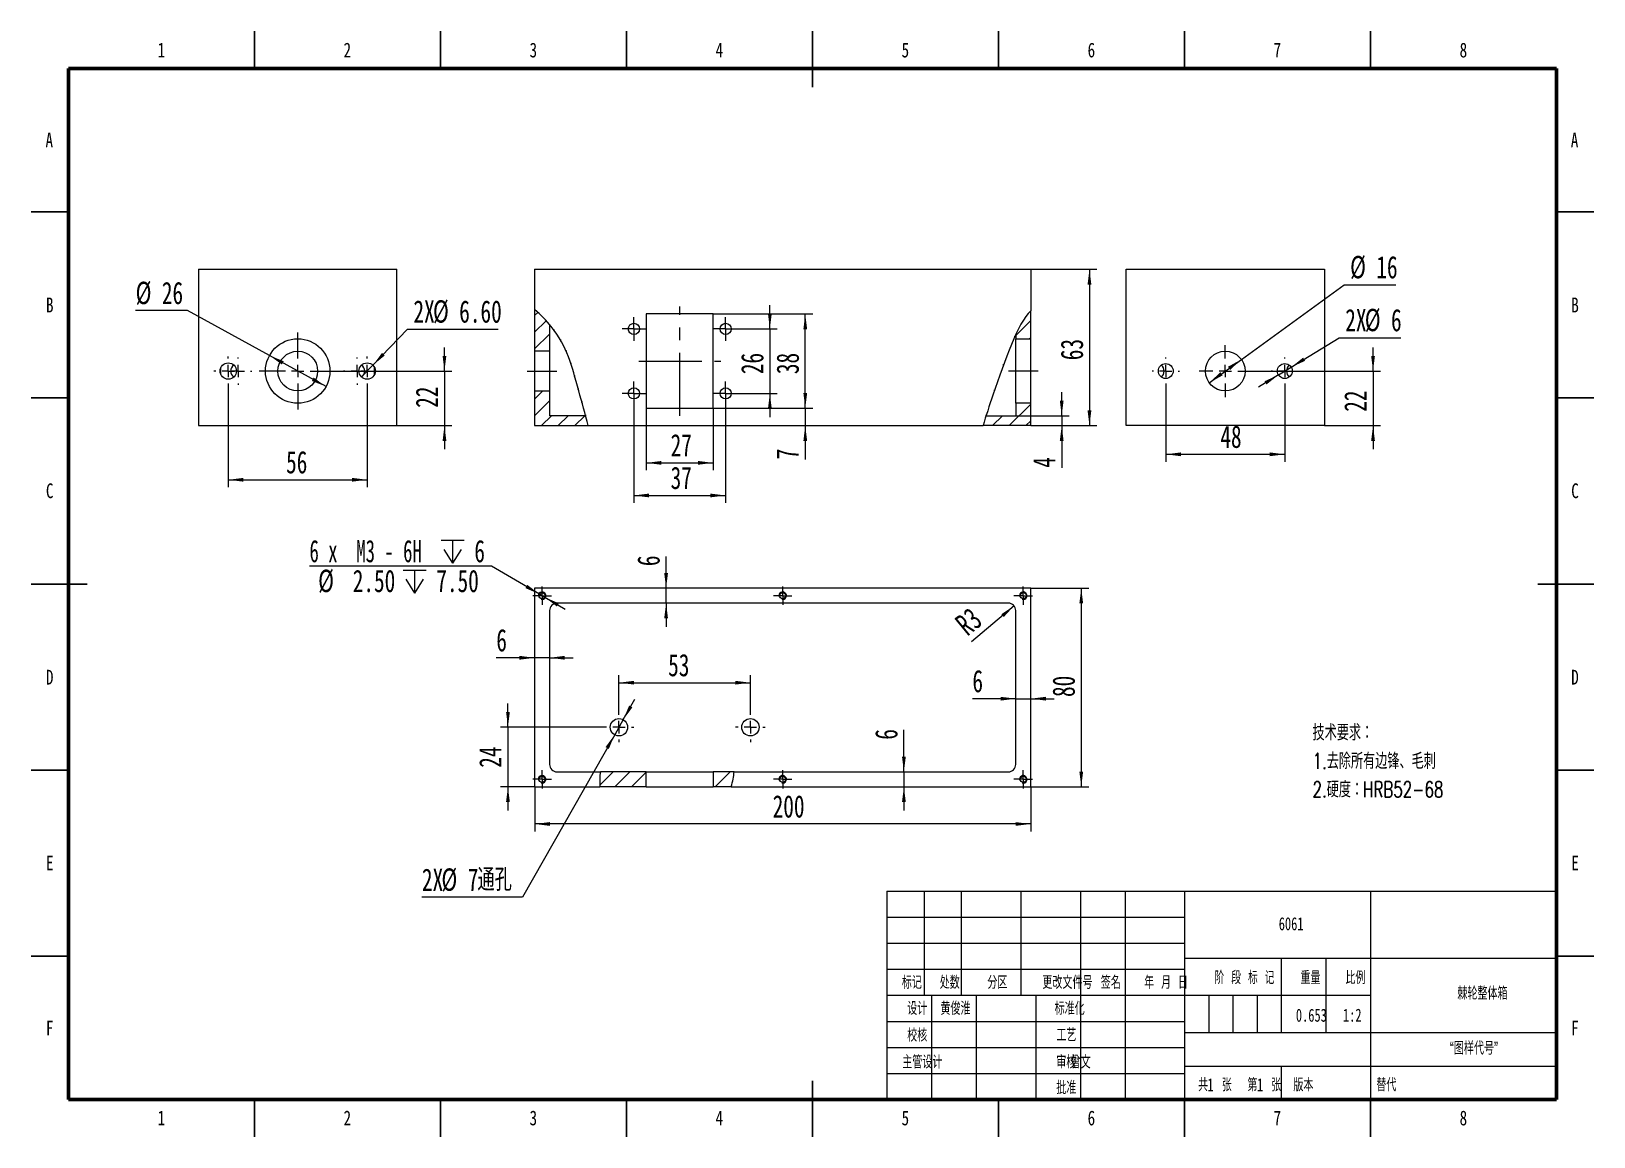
# Paper-space layout '棘轮整体箱' of a CAD drawing. Header units: millimetres. Extents: x 0 to 420, y 0 to 297.
import ezdxf

# ---------------------------------------------------------------- set-up
doc = ezdxf.new("R2010")
doc.units = ezdxf.units.MM
doc.linetypes.add('CENTERX2', pattern=[20.32, 12.7, -2.54, 2.54, -2.54])
for name, color, linetype in [('10', 7, 'Continuous'), ('5', 7, 'Continuous'), ('SLD-0', 7, 'Continuous')]:
    doc.layers.add(name, color=color, linetype=linetype)
doc.layers.add('细线层', color=4, linetype='Continuous', lineweight=15)
doc.styles.add('SLDTEXTSTYLE0', font='TXT', dxfattribs={"width": 0.7, "bigfont": 'bigfont'})
doc.styles.add('SLDTEXTSTYLE1', font='TXT', dxfattribs={"width": 0.62, "bigfont": 'bigfont'})
doc.styles.add('SLDTEXTSTYLE2', font='TXT', dxfattribs={"width": 0.614286, "bigfont": 'bigfont'})
doc.styles.add('SLDTEXTSTYLE3', font='TXT', dxfattribs={"width": 0.6, "bigfont": 'bigfont'})
doc.styles.add('SLDTEXTSTYLE4', font='TXT', dxfattribs={"width": 0.7})
doc.styles.add('SLDTEXTSTYLE5', font='TXT', dxfattribs={"width": 0.75})
doc.styles.add('SLDTEXTSTYLE6', font='TXT', dxfattribs={"width": 0.616667})
doc.dimstyles.new('SLDDIMSTYLE18', dxfattribs={"dimtxt": 6, "dimasz": 4.08, "dimexe": 0, "dimexo": 0.0625, "dimgap": 1.5, "dimtad": 2, "dimlfac": 1.5, "dimrnd": 1e-09, "dimzin": 12, "dimdsep": 46, "dimtxsty": 'SLDTEXTSTYLE4', "dimsah": 1, "dimcen": 0.09, "dimadec": 0, "dimazin": 3, "dimtfac": 1, "dimtofl": 0, "dimtmove": 0, "dimatfit": 3, "dimfxl": 1, "dimfrac": 2, "dimtolj": 1, "dimtzin": 12, "dimarcsym": 0})
doc.dimstyles.new('SLDDIMSTYLE19', dxfattribs={"dimtxt": 6, "dimasz": 4.08, "dimexe": 0, "dimexo": 0.0625, "dimgap": 1.5, "dimtad": 2, "dimlfac": 1.5, "dimrnd": 1e-09, "dimzin": 12, "dimdsep": 46, "dimtxsty": 'SLDTEXTSTYLE4', "dimsah": 1, "dimcen": 0.09, "dimadec": 0, "dimazin": 3, "dimtfac": 1, "dimtmove": 0, "dimatfit": 0, "dimfxl": 1, "dimfrac": 2, "dimtolj": 1, "dimtzin": 12, "dimarcsym": 0})
doc.dimstyles.new('SLDDIMSTYLE20', dxfattribs={"dimtxt": 6, "dimasz": 4.08, "dimexe": 0, "dimexo": 0.0625, "dimgap": 1.5, "dimtad": 0, "dimtih": 1, "dimtoh": 1, "dimdec": 6, "dimlfac": 1.5, "dimrnd": 1e-09, "dimzin": 12, "dimdsep": 46, "dimtxsty": 'SLDTEXTSTYLE4', "dimsah": 1, "dimcen": 0, "dimadec": 0, "dimazin": 3, "dimtfac": 1, "dimtmove": 0, "dimatfit": 3, "dimfxl": 1, "dimfrac": 2, "dimtolj": 1, "dimtzin": 12, "dimarcsym": 0})
doc.dimstyles.new('SLDDIMSTYLE21', dxfattribs={"dimtxt": 6, "dimasz": 4.08, "dimexe": 0, "dimexo": 0.0625, "dimgap": 1.5, "dimtad": 2, "dimlfac": 1.5, "dimrnd": 1e-09, "dimzin": 12, "dimdsep": 46, "dimtxsty": 'SLDTEXTSTYLE4', "dimsah": 1, "dimcen": 0, "dimadec": 0, "dimazin": 3, "dimtfac": 1, "dimtofl": 0, "dimtmove": 1, "dimatfit": 3, "dimfxl": 1, "dimfrac": 2, "dimtolj": 1, "dimtzin": 12, "dimarcsym": 0})
doc.dimstyles.new('SLDDIMSTYLE22', dxfattribs={"dimtxt": 6, "dimasz": 4.08, "dimexe": 0, "dimexo": 0.0625, "dimgap": 1.5, "dimtad": 2, "dimlfac": 1.5, "dimrnd": 1e-09, "dimzin": 12, "dimdsep": 46, "dimtxsty": 'SLDTEXTSTYLE4', "dimsah": 1, "dimcen": 0, "dimadec": 0, "dimazin": 3, "dimtfac": 1, "dimtmove": 0, "dimatfit": 3, "dimfxl": 1, "dimfrac": 2, "dimtolj": 1, "dimtzin": 12, "dimarcsym": 0})
doc.dimstyles.new('SLDDIMSTYLE23', dxfattribs={"dimtxt": 6, "dimasz": 4.08, "dimexe": 0, "dimexo": 0.0625, "dimgap": 1.5, "dimtad": 2, "dimlfac": 1.5, "dimrnd": 1e-09, "dimzin": 12, "dimdsep": 46, "dimtxsty": 'SLDTEXTSTYLE4', "dimsah": 1, "dimcen": 0, "dimadec": 0, "dimazin": 3, "dimtfac": 1, "dimtmove": 0, "dimatfit": 3, "dimfxl": 1, "dimfrac": 2, "dimtolj": 1, "dimtzin": 12, "dimarcsym": 0})
doc.dimstyles.new('SLDDIMSTYLE24', dxfattribs={"dimtxt": 6, "dimasz": 4.08, "dimexe": 0, "dimexo": 0.0625, "dimgap": 1.5, "dimtad": 2, "dimlfac": 1.5, "dimrnd": 1e-09, "dimzin": 4, "dimdsep": 46, "dimtxsty": 'SLDTEXTSTYLE4', "dimblk1": 'NONE', "dimsah": 1, "dimcen": 0, "dimadec": 0, "dimazin": 1, "dimtfac": 1, "dimtmove": 0, "dimatfit": 3, "dimldrblk": 'NONE', "dimfxl": 1, "dimfrac": 2, "dimtolj": 1, "dimtzin": 12, "dimarcsym": 0})

psp = doc.layouts.new('棘轮整体箱')

# ---------------------------------------------------------------- texts
at = {"color": 7, "linetype": 'Continuous', "lineweight": 0, "char_height": 3.96875, "attachment_point": 2, "style": 'SLDTEXTSTYLE5'}
for s, insert in [('1', (34.96003695, 293.94390511)), ('2', (84.96003695, 293.94390511)), ('3', (134.96003695, 293.94390511)), ('4', (184.96003695, 293.94390511)), ('5', (234.96003695, 293.94390511)), ('6', (284.96003695, 293.94390511)), ('7', (334.96003695, 293.94390511)), ('8', (384.96003695, 293.94390511)), ('A', (4.83968814, 269.78056023)), ('A', (414.83968814, 269.78056023)), ('B', (4.97060182, 225.44390511)), ('B', (414.97060182, 225.44390511)), ('C', (4.9586589, 175.53056023)), ('C', (414.9586589, 175.53056023)), ('D', (4.95268728, 125.44390511)), ('D', (414.95268728, 125.44390511)), ('E', (5.00780891, 75.53056023)), ('E', (415.00780891, 75.53056023)), ('F', (4.95774021, 31.19390511)), ('F', (414.95774021, 31.19390511)), ('1', (34.96003695, 7.03056023)), ('2', (84.96003695, 7.03056023)), ('3', (134.96003695, 7.03056023)), ('4', (184.96003695, 7.03056023)), ('5', (234.96003695, 7.03056023)), ('6', (284.96003695, 7.03056023)), ('7', (334.96003695, 7.03056023)), ('8', (384.96003695, 7.03056023))]:
    psp.add_mtext(s, dxfattribs=dict(at, insert=insert))
at = {"layer": '10', "char_height": 3.5}
for s, insert, attachment_point, style in [('6061', (338.65599055, 58.9812064), 2, 'SLDTEXTSTYLE4'), ('标记', (236.71069044, 43.21663951), 2, 'SLDTEXTSTYLE0'), ('处数', (246.8861379, 43.21663951), 2, 'SLDTEXTSTYLE0'), ('分区', (259.6827371, 43.21663951), 2, 'SLDTEXTSTYLE0'), ('更改文件号', (278.52928778, 43.21663951), 2, 'SLDTEXTSTYLE0'), ('签名', (290.18722635, 43.21663951), 2, 'SLDTEXTSTYLE0'), ('年 月 日', (305.04104862, 43.21663951), 2, 'SLDTEXTSTYLE1'), ('阶 段 标 记', (326.12546376, 44.49405956), 2, 'SLDTEXTSTYLE2'), ('重量', (343.85048082, 44.49405956), 2, 'SLDTEXTSTYLE0'), ('比例', (355.942039, 44.49405956), 2, 'SLDTEXTSTYLE0'), ('棘轮整体箱', (390.09631296, 40.29090112), 2, 'SLDTEXTSTYLE0'), ('设计', (238.15036759, 36.23433418), 2, 'SLDTEXTSTYLE0'), ('黄俊淮', (244.39076452, 36.23433436), 1, 'SLDTEXTSTYLE0'), ('标准化', (279.12129103, 36.23433418), 2, 'SLDTEXTSTYLE0'), ('0.653', (344.09505508, 34.40493736), 2, 'SLDTEXTSTYLE4'), ('1:2', (355.08435688, 34.40493736), 2, 'SLDTEXTSTYLE4'), ('校核', (238.14945606, 29.05608715), 2, 'SLDTEXTSTYLE0'), ('工艺', (278.23504981, 29.09852753), 2, 'SLDTEXTSTYLE0'), ('“图样代号”', (387.79943765, 25.54965313), 2, 'SLDTEXTSTYLE0'), ('主管设计', (239.53059778, 21.83010604), 2, 'SLDTEXTSTYLE0'), ('审核', (278.23444212, 21.83010587), 2, 'SLDTEXTSTYLE0'), ('曾文', (279.38982173, 21.83010604), 1, 'SLDTEXTSTYLE0'), ('批准', (278.21651672, 14.94105411), 2, 'SLDTEXTSTYLE0'), ('共  张', (318.17823387, 15.700995), 2, 'SLDTEXTSTYLE3'), ('1', (316.14234428, 15.700995), 1, 'SLDTEXTSTYLE4'), ('第  张', (331.44170876, 15.700995), 2, 'SLDTEXTSTYLE3'), ('1', (329.47947162, 15.700995), 1, 'SLDTEXTSTYLE4'), ('版本', (341.96059748, 15.70099517), 2, 'SLDTEXTSTYLE0')]:
    psp.add_mtext(s, dxfattribs=dict(at, insert=insert, attachment_point=attachment_point, style=style))
at = {"layer": 'SLD-0', "insert": (361.56087589, 15.70099517), "char_height": 3.5, "attachment_point": 1, "style": 'SLDTEXTSTYLE0'}
psp.add_mtext('替代', dxfattribs=at)

# ---------------------------------------------------------------- blocks, each defined once
blk = doc.blocks.new('SW_NOTE_11')
at = {"layer": '10', "color": 0, "attachment_point": 1, "style": 'SLDTEXTSTYLE0'}
for s, insert, char_height in [('技术要求：', (0, 5.46), 4.233), ('1.去除所有边锋、毛刺', (0, -2.19), 4.2333), ('2.硬度：HRB52-68', (0, -9.83), 4.2333)]:
    blk.add_mtext(s, dxfattribs=dict(at, insert=insert, char_height=char_height))
blk = doc.blocks.new('_D_52')
at = {"layer": '10'}
for p, q in [((165.32, 195.71), (165.32, 179.04)), ((183.32, 195.71), (183.32, 179.04)), ((165.32, 181.04), (183.32, 181.04))]:
    blk.add_line(p, q, dxfattribs=at)
for points in [[(165.32, 181.04), (169.4, 180.54), (169.4, 181.55)], [(183.32, 181.04), (179.24, 181.55), (179.24, 180.54)]]:
    blk.add_solid(points, dxfattribs=at)
at = {"layer": '10', "insert": (171.86, 188.78), "char_height": 6, "attachment_point": 1, "style": 'SLDTEXTSTYLE4'}
blk.add_mtext('27', dxfattribs=at)
blk = doc.blocks.new('_D_53')
at = {"layer": '10'}
for p, q in [((183.32, 221.04), (210.05, 221.04)), ((208.05, 195.71), (208.05, 221.04)), ((183.32, 195.71), (210.05, 195.71))]:
    blk.add_line(p, q, dxfattribs=at)
for points in [[(208.05, 221.04), (207.55, 216.96), (208.56, 216.96)], [(208.05, 195.71), (208.56, 199.79), (207.55, 199.79)]]:
    blk.add_solid(points, dxfattribs=at)
at = {"layer": '10', "insert": (200.32, 204.88), "char_height": 6, "attachment_point": 1, "rotation": 90, "style": 'SLDTEXTSTYLE4'}
blk.add_mtext('38', dxfattribs=at)
blk = doc.blocks.new('_D_54')
at = {"layer": '10'}
for p, q in [((161.98, 196.54), (161.98, 170.28)), ((186.65, 196.54), (186.65, 170.28)), ((161.98, 172.28), (186.65, 172.28))]:
    blk.add_line(p, q, dxfattribs=at)
for points in [[(161.98, 172.28), (166.06, 171.78), (166.06, 172.79)], [(186.65, 172.28), (182.57, 172.79), (182.57, 171.78)]]:
    blk.add_solid(points, dxfattribs=at)
at = {"layer": '10', "insert": (171.86, 180.02), "char_height": 6, "attachment_point": 1, "style": 'SLDTEXTSTYLE4'}
blk.add_mtext('37', dxfattribs=at)
blk = doc.blocks.new('_D_55')
at = {"layer": '10'}
for p, q in [((198.53, 217.04), (198.53, 223.39)), ((189.82, 217.04), (200.53, 217.04)), ((198.53, 217.04), (198.53, 199.71)), ((189.82, 199.71), (200.53, 199.71)), ((198.53, 199.71), (198.53, 193.36))]:
    blk.add_line(p, q, dxfattribs=at)
for points in [[(198.53, 217.04), (199.04, 221.12), (198.03, 221.12)], [(198.53, 199.71), (198.03, 195.63), (199.04, 195.63)]]:
    blk.add_solid(points, dxfattribs=at)
at = {"layer": '10', "insert": (190.8, 204.88), "char_height": 6, "attachment_point": 1, "rotation": 90, "style": 'SLDTEXTSTYLE4'}
blk.add_mtext('26', dxfattribs=at)
blk = doc.blocks.new('_D_56')
at = {"layer": '10'}
for p, q in [((276.99, 193.71), (276.99, 200.06)), ((264.65, 193.71), (278.99, 193.71)), ((276.99, 193.71), (276.99, 191.04)), ((268.65, 191.04), (278.99, 191.04)), ((276.99, 191.04), (276.99, 179.73))]:
    blk.add_line(p, q, dxfattribs=at)
for points in [[(276.99, 193.71), (277.49, 197.79), (276.48, 197.79)], [(276.99, 191.04), (276.48, 186.96), (277.49, 186.96)]]:
    blk.add_solid(points, dxfattribs=at)
at = {"layer": '10', "insert": (269.25, 179.73), "char_height": 6, "attachment_point": 1, "rotation": 90, "style": 'SLDTEXTSTYLE4'}
blk.add_mtext('4', dxfattribs=at)
blk = doc.blocks.new('_D_57')
at = {"layer": '10'}
for p, q in [((268.65, 233.04), (286.45, 233.04)), ((284.45, 233.04), (284.45, 191.04)), ((268.65, 191.04), (286.45, 191.04))]:
    blk.add_line(p, q, dxfattribs=at)
for points in [[(284.45, 233.04), (283.94, 228.96), (284.96, 228.96)], [(284.45, 191.04), (284.96, 195.12), (283.94, 195.12)]]:
    blk.add_solid(points, dxfattribs=at)
at = {"layer": '10', "insert": (276.72, 208.62), "char_height": 6, "attachment_point": 1, "rotation": 90, "style": 'SLDTEXTSTYLE4'}
blk.add_mtext('63', dxfattribs=at)
blk = doc.blocks.new('_D_58')
at = {"layer": '细线层'}
for p, q in [((208.05, 195.71), (208.05, 202.06)), ((183.32, 195.71), (210.05, 195.71)), ((208.05, 195.71), (208.05, 191.04)), ((208.05, 191.04), (208.05, 181.99))]:
    blk.add_line(p, q, dxfattribs=at)
for points in [[(208.05, 195.71), (208.56, 199.79), (207.55, 199.79)], [(208.05, 191.04), (207.55, 186.96), (208.56, 186.96)]]:
    blk.add_solid(points, dxfattribs=at)
at = {"layer": '细线层', "insert": (200.32, 181.99), "char_height": 6, "attachment_point": 1, "rotation": 90, "style": 'SLDTEXTSTYLE4'}
blk.add_mtext('7', dxfattribs=at)
blk = doc.blocks.new('SW_CENTERMARKSYMBOL_17')
at = {"layer": '10', "color": 0}
for p, q in [((-1.67, 0), (-3.17, 0)), ((0, 0), (-1.67, 0)), ((0, 1.67), (0, 3.17)), ((0, 0), (0, 1.67)), ((0, 0), (0, -1.67)), ((0, 0), (1.67, 0)), ((1.67, 0), (3.17, 0)), ((0, -1.67), (0, -3.17))]:
    blk.add_line(p, q, dxfattribs=at)
blk = doc.blocks.new('SW_CENTERMARKSYMBOL_18')
at = {"layer": '10', "color": 0}
for p, q in [((-1.67, 0), (-3.17, 0)), ((0, 0), (-1.67, 0)), ((0, 1.67), (0, 3.17)), ((0, 0), (0, 1.67)), ((0, 0), (0, -1.67)), ((0, 0), (1.67, 0)), ((1.67, 0), (3.17, 0)), ((0, -1.67), (0, -3.17))]:
    blk.add_line(p, q, dxfattribs=at)
blk = doc.blocks.new('SW_CENTERMARKSYMBOL_19')
at = {"layer": '10', "color": 0}
for p, q in [((-1.67, 0), (-3.17, 0)), ((0, 0), (-1.67, 0)), ((0, 1.67), (0, 3.17)), ((0, 0), (0, 1.67)), ((0, 0), (0, -1.67)), ((0, 0), (1.67, 0)), ((1.67, 0), (3.17, 0)), ((0, -1.67), (0, -3.17))]:
    blk.add_line(p, q, dxfattribs=at)
blk = doc.blocks.new('SW_CENTERMARKSYMBOL_20')
at = {"layer": '10', "color": 0}
for p, q in [((-1.67, 0), (-3.17, 0)), ((0, 0), (-1.67, 0)), ((0, 1.67), (0, 3.17)), ((0, 0), (0, 1.67)), ((0, 0), (0, -1.67)), ((0, 0), (1.67, 0)), ((1.67, 0), (3.17, 0)), ((0, -1.67), (0, -3.17))]:
    blk.add_line(p, q, dxfattribs=at)
blk = doc.blocks.new('_D_59')
at = {"layer": '10'}
for p, q in [((135.32, 128.68), (125.01, 128.68)), ((139.32, 128.68), (135.32, 128.68)), ((139.32, 128.68), (145.67, 128.68))]:
    blk.add_line(p, q, dxfattribs=at)
for points in [[(135.32, 128.68), (131.24, 129.19), (131.24, 128.17)], [(139.32, 128.68), (143.4, 128.17), (143.4, 129.19)]]:
    blk.add_solid(points, dxfattribs=at)
at = {"layer": '10', "insert": (125.01, 136.41), "char_height": 6, "attachment_point": 1, "style": 'SLDTEXTSTYLE4'}
blk.add_mtext('6', dxfattribs=at)
blk = doc.blocks.new('_D_60')
at = {"layer": '10'}
for p, q in [((170.65, 147.36), (170.65, 155.93)), ((170.65, 143.36), (170.65, 147.36)), ((170.65, 143.36), (170.65, 137.01))]:
    blk.add_line(p, q, dxfattribs=at)
for points in [[(170.65, 147.36), (171.16, 151.44), (170.14, 151.44)], [(170.65, 143.36), (170.14, 139.28), (171.16, 139.28)]]:
    blk.add_solid(points, dxfattribs=at)
at = {"layer": '10', "insert": (162.92, 153.3), "char_height": 6, "attachment_point": 1, "rotation": 90, "style": 'SLDTEXTSTYLE4'}
blk.add_mtext('6', dxfattribs=at)
blk = doc.blocks.new('_D_61')
at = {"layer": '10'}
for p, q in [((135.32, 94.03), (135.32, 82.03)), ((268.65, 94.03), (268.65, 82.03)), ((268.65, 84.03), (135.32, 84.03))]:
    blk.add_line(p, q, dxfattribs=at)
for points in [[(135.32, 84.03), (139.4, 83.52), (139.4, 84.53)], [(268.65, 84.03), (264.57, 84.53), (264.57, 83.52)]]:
    blk.add_solid(points, dxfattribs=at)
at = {"layer": '10', "insert": (199.29, 91.76), "char_height": 6, "attachment_point": 1, "style": 'SLDTEXTSTYLE4'}
blk.add_mtext('200', dxfattribs=at)
blk = doc.blocks.new('_D_62')
at = {"layer": '10'}
for p, q in [((268.65, 147.36), (284.24, 147.36)), ((282.24, 147.36), (282.24, 94.03)), ((268.65, 94.03), (284.24, 94.03))]:
    blk.add_line(p, q, dxfattribs=at)
for points in [[(282.24, 147.36), (281.73, 143.28), (282.75, 143.28)], [(282.24, 94.03), (282.75, 98.11), (281.73, 98.11)]]:
    blk.add_solid(points, dxfattribs=at)
at = {"layer": '10', "insert": (274.51, 118.14), "char_height": 6, "attachment_point": 1, "rotation": 90, "style": 'SLDTEXTSTYLE4'}
blk.add_mtext('80', dxfattribs=at)
blk = doc.blocks.new('SW_SYMBOL_HOLE_DEPTH')
at = {"layer": '10', "color": 0}
for p, q in [((0, 875), (800, 875)), ((100, 555), (400, 75)), ((400, 875), (400, 75)), ((700, 555), (400, 75))]:
    blk.add_line(p, q, dxfattribs=at)
blk = doc.blocks.new('_D_63')
at = {"layer": '10'}
for p, q in [((123.69, 153.32), (74.79, 153.32)), ((136.6, 145.78), (123.69, 153.32)), ((138.04, 144.94), (136.6, 145.78)), ((138.04, 144.94), (143.52, 141.73))]:
    blk.add_line(p, q, dxfattribs=at)
for points in [[(136.6, 145.78), (133.33, 148.28), (132.82, 147.4)], [(138.04, 144.94), (141.3, 142.44), (141.81, 143.32)]]:
    blk.add_solid(points, dxfattribs=at)
at = {"layer": '10', "xscale": 0.007734406438631791, "yscale": 0.007734406438631791, "zscale": 0.007734406438631791}
for p in [(110.17, 153.51), (99.95, 145.48)]:
    blk.add_blockref('SW_SYMBOL_HOLE_DEPTH', p, dxfattribs=at)
at = {"layer": '10', "char_height": 6, "attachment_point": 1}
for s, insert, style in [('6 x  M3 - 6H', (74.79, 160.35), 'SLDTEXTSTYLE6'), ('6', (119.1, 160.35), 'SLDTEXTSTYLE4'), ('%%c', (77.12, 152.35), 'SLDTEXTSTYLE4'), ('2.50', (86.42, 152.32), 'SLDTEXTSTYLE4'), ('7.50', (108.88, 152.32), 'SLDTEXTSTYLE4')]:
    blk.add_mtext(s, dxfattribs=dict(at, insert=insert, style=style))
blk = doc.blocks.new('_D_64')
at = {"layer": '10'}
blk.add_line((264.19, 142.63), (252.74, 132.96), dxfattribs=at)
blk.add_solid([(264.19, 142.63), (260.75, 140.39), (261.4, 139.61)], dxfattribs=at)
at = {"layer": '10', "insert": (247.83, 138.94), "char_height": 6, "attachment_point": 1, "rotation": 39.3932, "style": 'SLDTEXTSTYLE4'}
blk.add_mtext('R3', dxfattribs=at)
blk = doc.blocks.new('_D_65')
at = {"layer": '细线层'}
for p, q in [((157.98, 114.03), (157.98, 123.98)), ((157.98, 121.98), (193.32, 121.98)), ((193.32, 114.03), (193.32, 123.98))]:
    blk.add_line(p, q, dxfattribs=at)
for points in [[(157.98, 121.98), (162.06, 121.48), (162.06, 122.49)], [(193.32, 121.98), (189.24, 122.49), (189.24, 121.48)]]:
    blk.add_solid(points, dxfattribs=at)
at = {"layer": '细线层', "insert": (171.2, 129.72), "char_height": 6, "attachment_point": 1, "style": 'SLDTEXTSTYLE4'}
blk.add_mtext('53', dxfattribs=at)
blk = doc.blocks.new('_D_66')
at = {"layer": '细线层'}
for p, q in [((128.14, 110.03), (128.14, 116.38)), ((153.98, 110.03), (126.14, 110.03)), ((128.14, 110.03), (128.14, 94.03)), ((135.32, 94.03), (126.14, 94.03)), ((128.14, 94.03), (128.14, 87.68))]:
    blk.add_line(p, q, dxfattribs=at)
for points in [[(128.14, 110.03), (128.64, 114.11), (127.63, 114.11)], [(128.14, 94.03), (127.63, 89.95), (128.64, 89.95)]]:
    blk.add_solid(points, dxfattribs=at)
at = {"layer": '细线层', "insert": (120.4, 99.13), "char_height": 6, "attachment_point": 1, "rotation": 90, "style": 'SLDTEXTSTYLE4'}
blk.add_mtext('24', dxfattribs=at)
blk = doc.blocks.new('_D_67')
at = {"layer": '细线层'}
for p, q in [((159.14, 112.06), (162.27, 117.58)), ((159.14, 112.06), (156.83, 108)), ((156.83, 108), (132.02, 64.33)), ((132.02, 64.33), (105.01, 64.33))]:
    blk.add_line(p, q, dxfattribs=at)
for points in [[(159.14, 112.06), (161.59, 115.35), (160.71, 115.85)], [(156.83, 108), (154.37, 104.7), (155.26, 104.2)]]:
    blk.add_solid(points, dxfattribs=at)
at = {"layer": '细线层', "char_height": 6, "attachment_point": 1}
for s, insert, style in [('2X', (105.01, 72.06), 'SLDTEXTSTYLE4'), ('%%c', (110.26, 72.09), 'SLDTEXTSTYLE4'), ('7', (117.32, 72.06), 'SLDTEXTSTYLE4'), ('通孔', (119.94, 72.06), 'SLDTEXTSTYLE0')]:
    blk.add_mtext(s, dxfattribs=dict(at, insert=insert, style=style))
blk = doc.blocks.new('_D_68')
at = {"layer": '细线层'}
for p, q in [((234.57, 98.03), (234.57, 109.29)), ((234.57, 98.03), (234.57, 94.03)), ((234.57, 94.03), (234.57, 87.68))]:
    blk.add_line(p, q, dxfattribs=at)
for points in [[(234.57, 98.03), (235.07, 102.11), (234.06, 102.11)], [(234.57, 94.03), (234.06, 89.95), (235.07, 89.95)]]:
    blk.add_solid(points, dxfattribs=at)
at = {"layer": '细线层', "insert": (226.83, 106.67), "char_height": 6, "attachment_point": 1, "rotation": 90, "style": 'SLDTEXTSTYLE4'}
blk.add_mtext('6', dxfattribs=at)
blk = doc.blocks.new('_D_69')
at = {"layer": '细线层'}
for p, q in [((264.65, 117.69), (252.99, 117.69)), ((264.65, 117.69), (268.65, 117.69)), ((268.65, 117.69), (275, 117.69))]:
    blk.add_line(p, q, dxfattribs=at)
for points in [[(264.65, 117.69), (260.57, 118.19), (260.57, 117.18)], [(268.65, 117.69), (272.73, 117.18), (272.73, 118.19)]]:
    blk.add_solid(points, dxfattribs=at)
at = {"layer": '细线层', "insert": (252.99, 125.42), "char_height": 6, "attachment_point": 1, "style": 'SLDTEXTSTYLE4'}
blk.add_mtext('6', dxfattribs=at)
blk = doc.blocks.new('SW_CENTERMARKSYMBOL_21')
at = {"layer": '10', "color": 0}
for p, q in [((-3.33, 0), (-4, 0)), ((0, 0), (-1.67, 0)), ((0, 3.33), (0, 4)), ((0, 0), (0, 1.67)), ((0, 0), (0, -1.67)), ((0, 0), (1.67, 0)), ((3.33, 0), (4, 0)), ((0, -3.33), (0, -4))]:
    blk.add_line(p, q, dxfattribs=at)
blk = doc.blocks.new('SW_CENTERMARKSYMBOL_22')
at = {"layer": '10', "color": 0}
for p, q in [((-3.33, 0), (-4, 0)), ((0, 0), (-1.67, 0)), ((0, 3.33), (0, 4)), ((0, 0), (0, 1.67)), ((0, 0), (0, -1.67)), ((0, 0), (1.67, 0)), ((3.33, 0), (4, 0)), ((0, -3.33), (0, -4))]:
    blk.add_line(p, q, dxfattribs=at)
blk = doc.blocks.new('SW_CENTERMARKSYMBOL_23')
at = {"layer": '10', "color": 0}
for p, q in [((-1.67, 0), (-2.5, 0)), ((0, 0), (-1.67, 0)), ((0, 1.67), (0, 2.5)), ((0, 0), (0, 1.67)), ((0, 0), (0, -1.67)), ((0, 0), (1.67, 0)), ((1.67, 0), (2.5, 0)), ((0, -1.67), (0, -2.5))]:
    blk.add_line(p, q, dxfattribs=at)
blk = doc.blocks.new('SW_CENTERMARKSYMBOL_24')
at = {"layer": '10', "color": 0}
for p, q in [((-1.67, 0), (-2.5, 0)), ((0, 0), (-1.67, 0)), ((0, 1.67), (0, 2.5)), ((0, 0), (0, 1.67)), ((0, 0), (0, -1.67)), ((0, 0), (1.67, 0)), ((1.67, 0), (2.5, 0)), ((0, -1.67), (0, -2.5))]:
    blk.add_line(p, q, dxfattribs=at)
blk = doc.blocks.new('SW_CENTERMARKSYMBOL_25')
at = {"layer": '10', "color": 0}
for p, q in [((-1.67, 0), (-2.5, 0)), ((0, 0), (-1.67, 0)), ((0, 1.67), (0, 2.5)), ((0, 0), (0, 1.67)), ((0, 0), (0, -1.67)), ((0, 0), (1.67, 0)), ((1.67, 0), (2.5, 0)), ((0, -1.67), (0, -2.5))]:
    blk.add_line(p, q, dxfattribs=at)
blk = doc.blocks.new('SW_CENTERMARKSYMBOL_26')
at = {"layer": '10', "color": 0}
for p, q in [((-1.67, 0), (-2.5, 0)), ((0, 0), (-1.67, 0)), ((0, 1.67), (0, 2.5)), ((0, 0), (0, 1.67)), ((0, 0), (0, -1.67)), ((0, 0), (1.67, 0)), ((1.67, 0), (2.5, 0)), ((0, -1.67), (0, -2.5))]:
    blk.add_line(p, q, dxfattribs=at)
blk = doc.blocks.new('SW_CENTERMARKSYMBOL_27')
at = {"layer": '10', "color": 0}
for p, q in [((-1.67, 0), (-2.5, 0)), ((0, 0), (-1.67, 0)), ((0, 1.67), (0, 2.5)), ((0, 0), (0, 1.67)), ((0, 0), (0, -1.67)), ((0, 0), (1.67, 0)), ((1.67, 0), (2.5, 0)), ((0, -1.67), (0, -2.5))]:
    blk.add_line(p, q, dxfattribs=at)
blk = doc.blocks.new('SW_CENTERMARKSYMBOL_28')
at = {"layer": '10', "color": 0}
for p, q in [((-1.67, 0), (-2.5, 0)), ((0, 0), (-1.67, 0)), ((0, 1.67), (0, 2.5)), ((0, 0), (0, 1.67)), ((0, 0), (0, -1.67)), ((0, 0), (1.67, 0)), ((1.67, 0), (2.5, 0)), ((0, -1.67), (0, -2.5))]:
    blk.add_line(p, q, dxfattribs=at)
blk = doc.blocks.new('_D_70')
at = {"layer": '10'}
for p, q in [((325.28, 208.84), (352.92, 228.88)), ((352.92, 228.88), (366.82, 228.88)), ((316.64, 202.58), (325.28, 208.84))]:
    blk.add_line(p, q, dxfattribs=at)
for points in [[(325.28, 208.84), (321.68, 206.86), (322.27, 206.03)], [(316.64, 202.58), (320.25, 204.56), (319.65, 205.39)]]:
    blk.add_solid(points, dxfattribs=at)
at = {"layer": '10', "char_height": 6, "attachment_point": 1, "style": 'SLDTEXTSTYLE4'}
for s, insert in [('%%c', (354.51, 236.64)), ('16', (361.56, 236.62))]:
    blk.add_mtext(s, dxfattribs=dict(at, insert=insert))
blk = doc.blocks.new('_D_71')
at = {"layer": '10'}
for p, q in [((360.67, 205.71), (360.67, 212.06)), ((327.96, 205.71), (362.67, 205.71)), ((360.67, 205.71), (360.67, 191.04)), ((347.63, 191.04), (362.67, 191.04)), ((360.67, 191.04), (360.67, 184.69))]:
    blk.add_line(p, q, dxfattribs=at)
for points in [[(360.67, 205.71), (361.18, 209.79), (360.16, 209.79)], [(360.67, 191.04), (360.16, 186.96), (361.18, 186.96)]]:
    blk.add_solid(points, dxfattribs=at)
at = {"layer": '10', "insert": (352.93, 194.77), "char_height": 6, "attachment_point": 1, "rotation": 90, "style": 'SLDTEXTSTYLE4'}
blk.add_mtext('22', dxfattribs=at)
blk = doc.blocks.new('_D_72')
at = {"layer": '10'}
for p, q in [((304.96, 202.04), (304.96, 181.34)), ((336.96, 202.04), (336.96, 181.34)), ((304.96, 183.34), (336.96, 183.34))]:
    blk.add_line(p, q, dxfattribs=at)
for points in [[(304.96, 183.34), (309.04, 182.83), (309.04, 183.85)], [(336.96, 183.34), (332.88, 183.85), (332.88, 182.83)]]:
    blk.add_solid(points, dxfattribs=at)
at = {"layer": '10', "insert": (319.63, 191.07), "char_height": 6, "attachment_point": 1, "style": 'SLDTEXTSTYLE4'}
blk.add_mtext('48', dxfattribs=at)
blk = doc.blocks.new('_D_73')
at = {"layer": '10'}
for p, q in [((338.67, 206.75), (351.61, 214.67)), ((351.61, 214.67), (368.14, 214.67)), ((335.26, 204.67), (338.67, 206.75)), ((335.26, 204.67), (329.84, 201.36))]:
    blk.add_line(p, q, dxfattribs=at)
for points in [[(338.67, 206.75), (342.41, 208.45), (341.88, 209.32)], [(335.26, 204.67), (331.51, 202.97), (332.04, 202.11)]]:
    blk.add_solid(points, dxfattribs=at)
at = {"layer": '10', "char_height": 6, "attachment_point": 1, "style": 'SLDTEXTSTYLE4'}
for s, insert in [('%%c', (358.46, 222.43)), ('2X', (353.2, 222.4)), ('6', (365.51, 222.4))]:
    blk.add_mtext(s, dxfattribs=dict(at, insert=insert))
blk = doc.blocks.new('SW_CENTERMARKSYMBOL_29')
at = {"layer": '10', "color": 0}
for p, q in [((0, 3.33), (0, 7)), ((-3.33, 0), (-7, 0)), ((0, 0), (-1.67, 0)), ((0, 0), (0, 1.67)), ((0, 0), (0, -1.67)), ((0, 0), (1.67, 0)), ((3.33, 0), (7, 0)), ((0, -3.33), (0, -7))]:
    blk.add_line(p, q, dxfattribs=at)
blk = doc.blocks.new('SW_CENTERMARKSYMBOL_30')
at = {"layer": '10', "color": 0}
for p, q in [((-3.33, 0), (-3.67, 0)), ((0, 0), (-1.67, 0)), ((0, 3.33), (0, 3.67)), ((0, 0), (0, 1.67)), ((0, 0), (0, -1.67)), ((0, 0), (1.67, 0)), ((3.33, 0), (3.67, 0)), ((0, -3.33), (0, -3.67))]:
    blk.add_line(p, q, dxfattribs=at)
blk = doc.blocks.new('SW_CENTERMARKSYMBOL_31')
at = {"layer": '10', "color": 0}
for p, q in [((-3.33, 0), (-3.67, 0)), ((0, 0), (-1.67, 0)), ((0, 3.33), (0, 3.67)), ((0, 0), (0, 1.67)), ((0, 0), (0, -1.67)), ((0, 0), (1.67, 0)), ((3.33, 0), (3.67, 0)), ((0, -3.33), (0, -3.67))]:
    blk.add_line(p, q, dxfattribs=at)
blk = doc.blocks.new('_D_74')
at = {"layer": '10'}
for p, q in [((41.96, 221.95), (28.06, 221.95)), ((64.03, 209.87), (41.96, 221.95)), ((79.24, 201.55), (64.03, 209.87))]:
    blk.add_line(p, q, dxfattribs=at)
for points in [[(64.03, 209.87), (67.37, 207.47), (67.85, 208.36)], [(79.24, 201.55), (75.9, 203.95), (75.41, 203.06)]]:
    blk.add_solid(points, dxfattribs=at)
at = {"layer": '10', "char_height": 6, "attachment_point": 1, "style": 'SLDTEXTSTYLE4'}
for s, insert in [('%%c', (28.06, 229.71)), ('26', (35.11, 229.69))]:
    blk.add_mtext(s, dxfattribs=dict(at, insert=insert))
blk = doc.blocks.new('_D_75')
at = {"layer": '10'}
for p, q in [((91.83, 207.3), (101.14, 216.97)), ((101.14, 216.97), (125.55, 216.97)), ((88.77, 204.13), (91.83, 207.3))]:
    blk.add_line(p, q, dxfattribs=at)
blk.add_solid([(91.83, 207.3), (95.02, 209.88), (94.29, 210.59)], dxfattribs=at)
at = {"layer": '10', "char_height": 6, "attachment_point": 1, "style": 'SLDTEXTSTYLE4'}
for s, insert in [('2X', (102.73, 224.71)), ('%%c', (107.99, 224.73)), ('6.60', (115.04, 224.71))]:
    blk.add_mtext(s, dxfattribs=dict(at, insert=insert))
blk = doc.blocks.new('_NONE')
blk = doc.blocks.new('_D_76')
at = {"layer": '10'}
for p, q in [((52.97, 201.84), (52.97, 174.5)), ((90.3, 201.84), (90.3, 174.5)), ((52.97, 176.5), (90.3, 176.5))]:
    blk.add_line(p, q, dxfattribs=at)
for points in [[(52.97, 176.5), (57.05, 175.99), (57.05, 177.01)], [(90.3, 176.5), (86.22, 177.01), (86.22, 175.99)]]:
    blk.add_solid(points, dxfattribs=at)
at = {"layer": '10', "insert": (68.5, 184.23), "char_height": 6, "attachment_point": 1, "style": 'SLDTEXTSTYLE4'}
blk.add_mtext('56', dxfattribs=at)
blk = doc.blocks.new('_D_77')
at = {"layer": '10'}
for p, q in [((111.07, 205.71), (111.07, 212.06)), ((81.97, 205.71), (113.07, 205.71)), ((111.07, 205.71), (111.07, 191.04)), ((98.3, 191.04), (113.07, 191.04)), ((111.07, 191.04), (111.07, 184.69))]:
    blk.add_line(p, q, dxfattribs=at)
for points in [[(111.07, 205.71), (111.58, 209.79), (110.57, 209.79)], [(111.07, 191.04), (110.57, 186.96), (111.58, 186.96)]]:
    blk.add_solid(points, dxfattribs=at)
at = {"layer": '10', "insert": (103.34, 195.83), "char_height": 6, "attachment_point": 1, "rotation": 90, "style": 'SLDTEXTSTYLE4'}
blk.add_mtext('22', dxfattribs=at)
blk = doc.blocks.new('SW_CENTERMARKSYMBOL_32')
at = {"layer": '10', "color": 0}
for p, q in [((-3.33, 0), (-3.87, 0)), ((0, 0), (-1.67, 0)), ((0, 3.33), (0, 3.87)), ((0, 0), (0, 1.67)), ((0, 0), (0, -1.67)), ((0, 0), (1.67, 0)), ((3.33, 0), (3.87, 0)), ((0, -3.33), (0, -3.87))]:
    blk.add_line(p, q, dxfattribs=at)
blk = doc.blocks.new('SW_CENTERMARKSYMBOL_33')
at = {"layer": '10', "color": 0}
for p, q in [((0, 3.33), (0, 10.33)), ((-3.33, 0), (-10.33, 0)), ((0, 0), (-1.67, 0)), ((0, 0), (0, 1.67)), ((0, 0), (0, -1.67)), ((0, 0), (1.67, 0)), ((3.33, 0), (10.33, 0)), ((0, -3.33), (0, -10.33))]:
    blk.add_line(p, q, dxfattribs=at)
blk = doc.blocks.new('SW_CENTERMARKSYMBOL_34')
at = {"layer": '10', "color": 0}
for p, q in [((-3.33, 0), (-3.87, 0)), ((0, 0), (-1.67, 0)), ((0, 3.33), (0, 3.87)), ((0, 0), (0, 1.67)), ((0, 0), (0, -1.67)), ((0, 0), (1.67, 0)), ((3.33, 0), (3.87, 0)), ((0, -3.33), (0, -3.87))]:
    blk.add_line(p, q, dxfattribs=at)
blk = doc.blocks.new('SW_CENTERMARKSYMBOL_35')
at = {"layer": '10', "color": 0}
for p, q in [((-3.33, 0), (-3.67, 0)), ((0, 0), (-1.67, 0)), ((0, 3.33), (0, 3.67)), ((0, 0), (0, 1.67)), ((0, 0), (0, -1.67)), ((0, 0), (1.67, 0)), ((3.33, 0), (3.67, 0)), ((0, -3.33), (0, -3.67))]:
    blk.add_line(p, q, dxfattribs=at)
blk = doc.blocks.new('SW_CENTERMARKSYMBOL_36')
at = {"layer": '10', "color": 0}
for p, q in [((-3.33, 0), (-3.67, 0)), ((0, 0), (-1.67, 0)), ((0, 3.33), (0, 3.67)), ((0, 0), (0, 1.67)), ((0, 0), (0, -1.67)), ((0, 0), (1.67, 0)), ((3.33, 0), (3.67, 0)), ((0, -3.33), (0, -3.67))]:
    blk.add_line(p, q, dxfattribs=at)

# ---------------------------------------------------------------- dimensions: what is measured, and where the dimension line sits
at = {"layer": '10'}
for p1, p2, picture, middle in [((325.27943508, 208.84093569), (316.64362744, 202.5798971), '_D_70', (360.6671742, 233.62906221)), ((64.02981537, 209.87102373), (79.23513783, 201.54980906), '_D_74', (34.21310399, 226.69654739))]:
    dim = psp.add_diameter_dim_2p(p1=p1, p2=p2, dimstyle='SLDDIMSTYLE23', dxfattribs=at)
    dim.commit()
    dim.dimension.update_dxf_attribs({"geometry": picture, "text_midpoint": middle, "dimtype": 163})
for base, p1, p2, dimstyle, picture, middle in [((284.44983749, 191.04374973), (268.64920523, 233.04374973), (268.64920523, 191.04374973), 'SLDDIMSTYLE18', '_D_57', (284.44983749, 211.24622976)), ((198.53417075, 199.7104164), (189.8158719, 217.04374973), (189.8158719, 199.7104164), 'SLDDIMSTYLE19', '_D_55', (198.53417075, 207.50858529)), ((208.05480751, 221.04374973), (183.3158719, 195.7104164), (183.3158719, 221.04374973), 'SLDDIMSTYLE18', '_D_53', (208.05480751, 207.50858529)), ((111.07426589, 191.04374973), (81.96580993, 205.7104164), (98.29914327, 191.04374973), 'SLDDIMSTYLE19', '_D_77', (111.07426589, 198.46593589)), ((360.6671742, 191.04374973), (327.96153126, 205.7104164), (347.62819792, 191.04374973), 'SLDDIMSTYLE19', '_D_71', (360.6671742, 197.40540624)), ((276.98590249, 191.04374973), (264.64920523, 193.7104164), (268.64920523, 191.04374973), 'SLDDIMSTYLE19', '_D_56', (276.98590249, 181.04374973)), ((170.6511148, 147.35964841), (141.3158719, 143.35964841), (135.3158719, 147.35964841), 'SLDDIMSTYLE19', '_D_60', (170.6511148, 154.61592872)), ((282.24299832, 94.02631508), (268.64920523, 147.35964841), (268.64920523, 94.02631508), 'SLDDIMSTYLE18', '_D_62', (282.24299832, 120.76582407))]:
    dim = psp.add_linear_dim(base=base, p1=p1, p2=p2, angle=90, dimstyle=dimstyle, dxfattribs=at)
    dim.commit()
    dim.dimension.update_dxf_attribs({"geometry": picture, "text_midpoint": middle, "dimtype": 160})
for p1, p2, dimstyle, picture, middle in [((88.77307243, 204.12576887), (91.82521411, 207.29506392), 'SLDDIMSTYLE24', '_D_75', (114.14212614, 221.71780932)), ((338.66790733, 206.75362333), (335.25515518, 204.66720947), 'SLDDIMSTYLE22', '_D_73', (360.6671742, 219.41240321))]:
    dim = psp.add_diameter_dim_2p(p1=p1, p2=p2, text='2X<>', dimstyle=dimstyle, dxfattribs=at)
    dim.commit()
    dim.dimension.update_dxf_attribs({"geometry": picture, "text_midpoint": middle, "dimtype": 163})
for base, p1, p2, dimstyle, picture, middle in [((90.29914327, 176.50037804), (52.96580993, 201.84374973), (90.29914327, 201.84374973), 'SLDDIMSTYLE18', '_D_76', (71.12608715, 176.50037804)), ((336.96153126, 183.33957315), (304.96153126, 202.04374973), (336.96153126, 202.04374973), 'SLDDIMSTYLE18', '_D_72', (322.25662998, 183.33957315)), ((186.64920523, 172.28417654), (161.98253857, 196.54374973), (186.64920523, 196.54374973), 'SLDDIMSTYLE18', '_D_54', (174.48659636, 172.28417654)), ((183.3158719, 181.04374973), (165.3158719, 195.7104164), (183.3158719, 195.7104164), 'SLDDIMSTYLE18', '_D_52', (174.48659636, 181.04374973)), ((135.3158719, 128.6781274), (139.3158719, 141.35964841), (135.3158719, 147.35964841), 'SLDDIMSTYLE19', '_D_59', (126.32105437, 128.6781274)), ((135.3158719, 84.02631508), (268.64920523, 94.02631508), (135.3158719, 94.02631508), 'SLDDIMSTYLE18', '_D_61', (203.23815628, 84.02631508))]:
    dim = psp.add_linear_dim(base=base, p1=p1, p2=p2, dimstyle=dimstyle, dxfattribs=at)
    dim.commit()
    dim.dimension.update_dxf_attribs({"geometry": picture, "text_midpoint": middle, "dimtype": 160})
dim = psp.add_diameter_dim_2p(p1=(136.59640934, 145.78014581), p2=(138.03533447, 144.93915102), text='6 x  M3 - 6H {\\fGDT;x} 6\\P%%c 2.50 {\\fGDT;x} 7.50\\P', dimstyle='SLDDIMSTYLE20', override={"dimpost": '<>'}, dxfattribs=at)
dim.commit()
dim.dimension.update_dxf_attribs({"geometry": '_D_63', "text_midpoint": (98.44587021, 152.61293841), "dimtype": 163})
dim = psp.add_radius_dim(center=(262.64920523, 141.35964841), mpoint=(264.19482239, 142.6289268), dimstyle='SLDDIMSTYLE21', dxfattribs=at)
dim.commit()
dim.dimension.update_dxf_attribs({"geometry": '_D_64', "text_midpoint": (254.19547237, 134.41734866), "dimtype": 164})
at = {"layer": '细线层'}
for base, p1, p2, picture, middle in [((208.05480751, 191.04374973), (183.3158719, 195.7104164), (268.64920523, 191.04374973), '_D_58', (208.05480751, 183.30129172)), ((128.13557914, 94.02631508), (153.98253857, 110.02631508), (135.3158719, 94.02631508), '_D_66', (128.13557914, 101.76552202)), ((234.56522035, 94.02631508), (262.64920523, 98.02631508), (268.64920523, 94.02631508), '_D_68', (234.56522035, 107.98004024))]:
    dim = psp.add_linear_dim(base=base, p1=p1, p2=p2, angle=90, dimstyle='SLDDIMSTYLE19', dxfattribs=at)
    dim.commit()
    dim.dimension.update_dxf_attribs({"geometry": picture, "text_midpoint": middle, "dimtype": 160})
for base, p1, p2, dimstyle, picture, middle in [((193.3158719, 121.98396495), (157.98253857, 114.02631508), (193.3158719, 114.02631508), 'SLDDIMSTYLE18', '_D_65', (173.82926016, 121.98396495)), ((268.64920523, 117.68528251), (264.64920523, 100.02631508), (268.64920523, 94.02631508), 'SLDDIMSTYLE19', '_D_69', (254.29921295, 117.68528251))]:
    dim = psp.add_linear_dim(base=base, p1=p1, p2=p2, dimstyle=dimstyle, dxfattribs=at)
    dim.commit()
    dim.dimension.update_dxf_attribs({"geometry": picture, "text_midpoint": middle, "dimtype": 160})
dim = psp.add_diameter_dim_2p(p1=(156.82999814, 107.99749892), p2=(159.13507899, 112.05513124), text='2X<>通孔', dimstyle='SLDDIMSTYLE22', dxfattribs=at)
dim.commit()
dim.dimension.update_dxf_attribs({"geometry": '_D_67', "text_midpoint": (117.7206151, 69.07469178), "dimtype": 163})

# ---------------------------------------------------------------- hatches: boundary and pattern name
at = {"linetype": 'Continuous', "lineweight": 0}
h = psp.add_hatch(dxfattribs=at)
h.set_pattern_fill('ANSI31', angle=3e-322, style=0)
edge = h.paths.add_edge_path(flags=0)
edge.add_spline(control_points=[(149.65688029, 191.04374974), (148.99148476, 194.09564904), (145.66054809, 205.2972391), (143.86811687, 213.54905545), (136.91464078, 220.91604765), (135.3158719, 222.21255727)], knot_values=[0.1003664193, 0.1003664193, 0.1003664193, 0.1003664193, 0.1750725995, 0.3515813715, 0.4031008613, 0.4031008613, 0.4031008613, 0.4031008613], weights=[1, 1, 1, 1, 1, 1], degree=3, periodic=0)
edge.add_spline(control_points=[(135.3158719, 222.21255727), (136.730577, 221.06531279), (138.12356365, 219.62996486), (139.3158719, 218.20217345)], knot_values=[0.5968991387, 0.5968991387, 0.5968991387, 0.5968991387, 0.6424872694, 0.6424872694, 0.6424872694, 0.6424872694], weights=[1, 1, 1, 1], degree=3, periodic=0)
edge.add_spline(control_points=[(139.3158719, 218.20217346), (139.3158719, 218.20217346), (139.33778288, 218.17599337), (139.37697419, 218.12879881), (139.41594264, 218.08187262), (139.47246576, 218.01354988), (139.5387486, 217.93252797), (139.6362336, 217.8133656), (139.75702151, 217.6639564), (139.88460882, 217.50274641), (140.08141098, 217.25408159), (140.30021765, 216.96985117), (140.51669257, 216.67752173), (140.78468773, 216.31561894), (141.05646062, 215.93167128), (141.3158719, 215.54547481)], knot_values=[0, 0, 0, 0, 0.0007496894, 0.0007496894, 0.0007496894, 0.0014919186, 0.0014919186, 0.0014919186, 0.0025878645, 0.0025878645, 0.0025878645, 0.0042838381, 0.0042838381, 0.0042838381, 0.006380925, 0.006380925, 0.006380925, 0.006380925], weights=[1, 1, 1, 1, 1, 1, 1, 1, 1, 1, 1, 1, 1, 1, 1, 1], degree=3, periodic=0)
edge.add_spline(control_points=[(141.31587189, 215.54547482), (144.4579044, 210.86779908), (145.82197142, 204.89687479), (148.43918927, 195.96626317), (149.01884605, 193.7104164)], knot_values=[0.671186478, 0.671186478, 0.671186478, 0.671186478, 0.8249274005, 0.8783057986, 0.8783057986, 0.8783057986, 0.8783057986], weights=[1, 1, 1, 1, 1], degree=3, periodic=0)
edge.add_spline(control_points=[(149.01884605, 193.7104164), (149.25045273, 192.80907409), (149.46691728, 191.91503299), (149.65688029, 191.04374974)], knot_values=[0.8783057986, 0.8783057986, 0.8783057986, 0.8783057986, 0.8996335807, 0.8996335807, 0.8996335807, 0.8996335807], weights=[1, 1, 1, 1], degree=3, periodic=0)
h = psp.add_hatch(dxfattribs=at)
h.set_pattern_fill('ANSI31', angle=3e-322, style=0)
edge = h.paths.add_edge_path(flags=0)
edge.add_line((135.3158719, 222.21255727), (135.3158719, 211.04374973))
edge.add_line((135.3158719, 211.04374973), (139.3158719, 211.04374973))
edge.add_line((139.3158719, 211.04374973), (139.3158719, 218.20217345))
edge.add_spline(control_points=[(139.3158719, 218.20217345), (138.12356365, 219.62996486), (136.730577, 221.06531279), (135.3158719, 222.21255727)], knot_values=[0.3575127306, 0.3575127306, 0.3575127306, 0.3575127306, 0.4031008613, 0.4031008613, 0.4031008613, 0.4031008613], weights=[1, 1, 1, 1], degree=3, periodic=0)
h = psp.add_hatch(dxfattribs=at)
h.set_pattern_fill('ANSI31', angle=3e-322, style=0)
edge = h.paths.add_edge_path(flags=0)
edge.add_spline(control_points=[(255.87048644, 191.04374973), (256.11302087, 191.90851714), (256.38056949, 192.80008205), (256.66539904, 193.7104164)], knot_values=[0.1282934272, 0.1282934272, 0.1282934272, 0.1282934272, 0.1497507584, 0.1497507584, 0.1497507584, 0.1497507584], weights=[1, 1, 1, 1], degree=3, periodic=0)
edge.add_spline(control_points=[(256.66539904, 193.7104164), (257.22794352, 195.50834634), (259.19319021, 201.34570804), (261.23464983, 207.29368885), (262.64920522, 210.88475592)], knot_values=[0.1497507584, 0.1497507584, 0.1497507584, 0.1497507584, 0.1921294496, 0.2819585079, 0.2819585079, 0.2819585079, 0.2819585079], weights=[1, 1, 1, 1, 1], degree=3, periodic=0)
edge.add_spline(control_points=[(262.64920523, 210.88475594), (262.70211884, 211.0190853), (262.75528673, 211.15333239), (262.80868763, 211.28740074), (263.1632112, 212.17746789), (263.53495104, 213.07552536), (263.89942468, 213.91258342), (264.05521857, 214.27038304), (264.21258779, 214.62340812), (264.35333033, 214.93254179), (264.42360309, 215.08689226), (264.49082329, 215.23270916), (264.54463428, 215.34852702), (264.57826274, 215.42090586), (264.60706335, 215.48247783), (264.62565768, 215.52214463), (264.64073475, 215.55430814), (264.64920523, 215.57231247), (264.64920523, 215.57231247)], knot_values=[0, 0, 0, 0, 0.0006496888, 0.0006496888, 0.0006496888, 0.0049948779, 0.0049948779, 0.0049948779, 0.0068425314, 0.0068425314, 0.0068425314, 0.007761388, 0.007761388, 0.007761388, 0.0083340633, 0.0083340633, 0.0083340633, 0.0087981932, 0.0087981932, 0.0087981932, 0.0087981932], weights=[1, 1, 1, 1, 1, 1, 1, 1, 1, 1, 1, 1, 1, 1, 1, 1, 1, 1, 1], degree=3, periodic=0)
edge.add_line((264.64920523, 215.57231247), (264.64920525, 215.57231249))
edge.add_spline(control_points=[(264.64920525, 215.57231249), (265.96454015, 218.37095585), (267.29983713, 220.59727454), (268.64920525, 221.86800262)], knot_values=[0.3239298036, 0.3239298036, 0.3239298036, 0.3239298036, 0.4060647815, 0.4060647815, 0.4060647815, 0.4060647815], weights=[1, 1, 1, 1], degree=3, periodic=0)
edge.add_spline(control_points=[(268.64920525, 221.86800262), (265.13453314, 218.55816265), (260.69506927, 205.84315449), (256.59203159, 193.6164514), (255.87048644, 191.04374973)], knot_values=[0.5939352185, 0.5939352185, 0.5939352185, 0.5939352185, 0.8078705504, 0.8717065728, 0.8717065728, 0.8717065728, 0.8717065728], weights=[1, 1, 1, 1, 1], degree=3, periodic=0)
h = psp.add_hatch(dxfattribs=at)
h.set_pattern_fill('ANSI31', angle=3e-322, style=0)
edge = h.paths.add_edge_path(flags=0)
edge.add_line((268.64920523, 214.37708306), (268.64920525, 221.86800262))
edge.add_spline(control_points=[(268.64920525, 221.86800262), (267.29983713, 220.59727454), (265.96454015, 218.37095585), (264.64920525, 215.57231249)], knot_values=[0.5939352185, 0.5939352185, 0.5939352185, 0.5939352185, 0.6760701964, 0.6760701964, 0.6760701964, 0.6760701964], weights=[1, 1, 1, 1], degree=3, periodic=0)
edge.add_line((264.64920525, 215.57231249), (264.64920523, 214.37708306))
edge.add_line((264.64920523, 214.37708306), (268.64920523, 214.37708306))
h = psp.add_hatch(dxfattribs=at)
h.set_pattern_fill('ANSI31', angle=3e-322, style=0)
edge = h.paths.add_edge_path(flags=0)
edge.add_line((149.01884605, 193.7104164), (139.3158719, 193.7104164))
edge.add_line((139.3158719, 193.7104164), (139.3158719, 200.37708306))
edge.add_line((139.3158719, 200.37708306), (135.3158719, 200.37708306))
edge.add_line((135.3158719, 200.37708306), (135.3158719, 191.04374973))
edge.add_line((135.3158719, 191.04374973), (149.65688029, 191.04374974))
edge.add_spline(control_points=[(149.65688029, 191.04374974), (149.46691728, 191.91503299), (149.25045273, 192.80907409), (149.01884605, 193.7104164)], knot_values=[0.1003664193, 0.1003664193, 0.1003664193, 0.1003664193, 0.1216942014, 0.1216942014, 0.1216942014, 0.1216942014], weights=[1, 1, 1, 1], degree=3, periodic=0)
h = psp.add_hatch(dxfattribs=at)
h.set_pattern_fill('ANSI31', angle=3e-322, style=0)
edge = h.paths.add_edge_path(flags=0)
edge.add_spline(control_points=[(256.66539904, 193.7104164), (256.38056949, 192.80008205), (256.11302087, 191.90851714), (255.87048644, 191.04374973)], knot_values=[0.8502492416, 0.8502492416, 0.8502492416, 0.8502492416, 0.8717065728, 0.8717065728, 0.8717065728, 0.8717065728], weights=[1, 1, 1, 1], degree=3, periodic=0)
edge.add_line((255.87048644, 191.04374973), (268.64920523, 191.04374973))
edge.add_line((268.64920523, 191.04374973), (268.64920523, 197.04374973))
edge.add_line((268.64920523, 197.04374973), (264.64920523, 197.04374973))
edge.add_line((264.64920523, 197.04374973), (264.64920523, 193.7104164))
edge.add_line((264.64920523, 193.7104164), (256.66539904, 193.7104164))
h = psp.add_hatch(dxfattribs=at)
h.set_pattern_fill('ANSI31', angle=3e-322, style=0)
edge = h.paths.add_edge_path(flags=0)
edge.add_line((165.3158719, 94.02631508), (165.3158719, 98.02631508))
edge.add_line((165.3158719, 98.02631508), (153.02003916, 98.02631509))
edge.add_spline(control_points=[(153.02003916, 98.02631509), (152.78210034, 96.83641607), (152.73080452, 95.46036844), (152.86018733, 94.02631508)], knot_values=[0.8838425343, 0.8838425343, 0.8838425343, 0.8838425343, 0.9248553385, 0.9248553385, 0.9248553385, 0.9248553385], weights=[1, 1, 1, 1], degree=3, periodic=0)
edge.add_line((152.86018733, 94.02631508), (165.3158719, 94.02631508))
h = psp.add_hatch(dxfattribs=at)
h.set_pattern_fill('ANSI31', angle=3e-322, style=0)
edge = h.paths.add_edge_path(flags=0)
edge.add_spline(control_points=[(188.14951046, 94.02631509), (188.58022396, 95.41854102), (188.84428885, 96.79194137), (188.92088148, 98.02631508)], knot_values=[0.3787209898, 0.3787209898, 0.3787209898, 0.3787209898, 0.41728985, 0.41728985, 0.41728985, 0.41728985], weights=[1, 1, 1, 1], degree=3, periodic=0)
edge.add_line((188.92088148, 98.02631508), (183.3158719, 98.02631508))
edge.add_line((183.3158719, 98.02631508), (183.3158719, 94.02631508))
edge.add_line((183.3158719, 94.02631508), (188.14951046, 94.02631509))

# ---------------------------------------------------------------- linework, layer by layer
at = {"color": 7, "linetype": 'Continuous', "lineweight": 30}
for p, q in [((60, 287), (60, 297)), ((110, 287), (110, 297)), ((160, 287), (160, 297)), ((210, 297), (210, 282)), ((210, 287), (210, 297)), ((260, 287), (260, 297)), ((310, 287), (310, 297)), ((360, 287), (360, 297)), ((10, 248.5), (0, 248.5)), ((410, 248.5), (420, 248.5)), ((10, 198.5), (0, 198.5)), ((410, 198.5), (420, 198.5)), ((0, 148.5), (15, 148.5)), ((10, 148.5), (0, 148.5)), ((420, 148.5), (405, 148.5)), ((410, 148.5), (420, 148.5)), ((10, 98.5), (0, 98.5)), ((410, 98.5), (420, 98.5)), ((10, 48.5), (0, 48.5)), ((410, 48.5), (420, 48.5)), ((210, 0), (210, 15)), ((60, 10), (60, 0)), ((110, 10), (110, 0)), ((160, 10), (160, 0)), ((210, 10), (210, 0)), ((260, 10), (260, 0)), ((310, 10), (310, 0)), ((360, 10), (360, 0))]:
    psp.add_line(p, q, dxfattribs=at)
at = {"color": 7, "linetype": 'Continuous', "lineweight": 60}
for p, q in [((10, 10), (10, 287)), ((10, 287), (410, 287)), ((410, 287), (410, 10)), ((410, 10), (10, 10))]:
    psp.add_line(p, q, dxfattribs=at)
at = {"color": 7, "linetype": 'Continuous', "lineweight": 15}
for p, q in [((44.96580993, 233.04374973), (98.29914327, 233.04374973)), ((44.96580993, 233.04374973), (44.96580993, 191.04374973)), ((98.29914327, 191.04374973), (98.29914327, 233.04374973)), ((135.3158719, 233.04374973), (135.3158719, 222.21255727)), ((135.3158719, 233.04374973), (268.64920523, 233.04374973)), ((268.64920523, 233.04374973), (268.64920525, 221.86800262)), ((294.29486459, 233.04374973), (347.62819792, 233.04374973)), ((294.29486459, 191.04374973), (294.29486459, 233.04374973)), ((347.62819792, 233.04374973), (347.62819792, 191.04374973)), ((135.3158719, 222.21255727), (135.3158719, 211.04374973)), ((183.3158719, 221.04374973), (165.3158719, 221.04374973)), ((165.3158719, 221.04374973), (165.3158719, 195.7104164)), ((183.3158719, 195.7104164), (183.3158719, 221.04374973)), ((268.64920523, 214.37708306), (268.64920525, 221.86800262)), ((139.3158719, 218.20217345), (139.3158719, 211.04374973)), ((264.64920525, 215.57231249), (264.64920523, 214.37708306)), ((264.64920523, 214.37708306), (268.64920523, 214.37708306)), ((264.64920523, 197.04374973), (264.64920523, 214.37708306)), ((268.64920523, 197.04374973), (268.64920523, 214.37708306)), ((139.3158719, 211.04374973), (135.3158719, 211.04374973)), ((135.3158719, 211.04374973), (135.3158719, 200.37708306)), ((139.3158719, 211.04374973), (139.3158719, 200.37708306)), ((135.3158719, 200.37708306), (139.3158719, 200.37708306)), ((135.3158719, 200.37708306), (135.3158719, 191.04374973)), ((139.3158719, 200.37708306), (139.3158719, 193.7104164)), ((149.01884605, 193.7104164), (139.3158719, 193.7104164)), ((165.3158719, 195.7104164), (183.3158719, 195.7104164)), ((256.66539904, 193.7104164), (264.64920523, 193.7104164)), ((268.64920523, 197.04374973), (264.64920523, 197.04374973)), ((264.64920523, 197.04374973), (264.64920523, 193.7104164)), ((268.64920523, 191.04374973), (268.64920523, 197.04374973)), ((44.96580993, 191.04374973), (98.29914327, 191.04374973)), ((135.3158719, 191.04374973), (149.65688029, 191.04374974)), ((149.65688029, 191.04374974), (255.87048644, 191.04374973)), ((268.64920523, 191.04374973), (255.87048644, 191.04374973)), ((347.62819792, 191.04374973), (294.29486459, 191.04374973)), ((135.3158719, 147.35964841), (135.3158719, 94.02631508)), ((268.64920523, 147.35964841), (135.3158719, 147.35964841)), ((268.64920523, 94.02631508), (268.64920523, 147.35964841)), ((262.64920523, 143.35964841), (141.3158719, 143.35964841)), ((139.3158719, 141.35964841), (139.3158719, 100.02631508)), ((264.64920523, 100.02631508), (264.64920523, 141.35964841)), ((141.3158719, 98.02631508), (153.02003916, 98.02631508)), ((165.3158719, 98.02631508), (153.02003916, 98.02631509)), ((165.3158719, 94.02631508), (165.3158719, 98.02631508)), ((165.3158719, 98.02631508), (183.3158719, 98.02631508)), ((183.3158719, 98.02631508), (183.3158719, 94.02631508)), ((188.92088148, 98.02631508), (183.3158719, 98.02631508)), ((188.92088148, 98.02631508), (262.64920523, 98.02631508)), ((135.3158719, 94.02631508), (152.86018733, 94.02631508)), ((165.3158719, 94.02631508), (152.86018733, 94.02631508)), ((165.3158719, 94.02631508), (183.3158719, 94.02631508)), ((188.14951046, 94.02631509), (183.3158719, 94.02631508)), ((188.14951046, 94.02631508), (268.64920523, 94.02631508))]:
    psp.add_line(p, q, dxfattribs=at)
at = {"color": 8, "linetype": 'Continuous', "lineweight": 15}
for p, q in [((50.96580993, 204.79390126), (50.96580993, 206.62693154)), ((92.29914327, 204.79390126), (92.29914327, 206.62693154))]:
    psp.add_line(p, q, dxfattribs=at)
at = {"color": 7, "linetype": 'Continuous', "lineweight": 15}
for centre, radius in [((161.98253857, 217.04374973), 1.5), ((186.64920523, 217.04374973), 1.5), ((71.6324766, 205.7104164), 8.66666667), ((71.6324766, 205.7104164), 5.33333333), ((320.96153126, 205.7104164), 5.33333333), ((52.96580993, 205.7104164), 2.2), ((90.29914327, 205.7104164), 2.2), ((304.96153126, 205.7104164), 2), ((336.96153126, 205.7104164), 2), ((161.98253857, 199.7104164), 1.5), ((186.64920523, 199.7104164), 1.5), ((137.3158719, 145.35964841), 0.83333333), ((201.98253857, 145.35964841), 0.83333333), ((266.64920523, 145.35964841), 0.83333333), ((157.98253857, 110.02631508), 2.33333333), ((193.3158719, 110.02631508), 2.33333333), ((137.3158719, 96.02631508), 0.83333333), ((201.98253857, 96.02631508), 0.83333333), ((266.64920523, 96.02631508), 0.83333333)]:
    psp.add_circle(centre, radius, dxfattribs=at)
for centre, radius, start, end in [((55.6324766, 205.7104164), 2, 126.0093075095, 180), ((87.6324766, 205.7104164), 2, 306.0093075095, 53.9906924905), ((302.29486459, 205.7104164), 2.2, 312.6603956152, 47.3396043848), ((339.62819792, 205.7104164), 2.2, 132.6603956152, 227.3396043848), ((55.6324766, 205.7104164), 2, 180, 233.9906924905), ((141.3158719, 141.35964841), 2, 90, 180), ((262.64920523, 141.35964841), 2, 0, 90), ((141.3158719, 100.02631508), 2, 180, 270), ((262.64920523, 100.02631508), 2, 270, 0)]:
    psp.add_arc(centre, radius, start, end, dxfattribs=at)
at = {"color": 7, "linetype": 'Continuous', "lineweight": 0}
for centre in [(137.3158719, 145.35964841), (201.98253857, 145.35964841), (266.64920523, 145.35964841), (137.3158719, 96.02631508), (201.98253857, 96.02631508), (266.64920523, 96.02631508)]:
    psp.add_arc(centre, 1, 255, 195, dxfattribs=at)
for points, knots in [([(149.65688029, 191.04374974), (148.99148476, 194.09564904), (145.66054809, 205.2972391), (143.86811687, 213.54905545), (136.91464078, 220.91604765), (135.3158719, 222.21255727)], [0.10036641925, 0.10036641925, 0.10036641925, 0.10036641925, 0.17507259951, 0.35158137146, 0.40310086125, 0.40310086125, 0.40310086125, 0.40310086125]), ([(268.64920525, 221.86800262), (265.13453314, 218.55816265), (260.69506927, 205.84315449), (256.59203159, 193.6164514), (255.87048644, 191.04374973)], [0.59393521854, 0.59393521854, 0.59393521854, 0.59393521854, 0.80787055041, 0.87170657276, 0.87170657276, 0.87170657276, 0.87170657276])]:
    psp.add_open_spline(points, degree=3, knots=knots, dxfattribs=at)
for points in [[(153.02003916, 98.02631508), (152.78210034, 96.83641607), (152.73080452, 95.46036844), (152.86018733, 94.02631508)], [(188.14951046, 94.02631508), (188.58022396, 95.41854101), (188.84428885, 96.79194137), (188.92088148, 98.02631508)]]:
    psp.add_open_spline(points, degree=3, dxfattribs=at)
at = {"layer": '10', "linetype": 'CENTERX2', "lineweight": 0, "ltscale": 1.333333}
for p, q in [((133.3158719, 205.7104164), (141.3158719, 205.7104164)), ((270.64920523, 205.7104164), (262.64920523, 205.7104164))]:
    psp.add_line(p, q, dxfattribs=at)
at = {"layer": '10', "color": 7, "lineweight": 15}
for p, q in [((240, 66), (240, 38)), ((250, 66), (250, 38)), ((266, 66), (266, 38)), ((282, 66), (282, 10)), ((294, 66), (294, 10)), ((310, 66), (310, 10)), ((360, 66), (360, 38)), ((310, 48), (410, 48)), ((335.98621732, 48), (335.98621732, 28)), ((348, 48), (348, 28)), ((230, 45), (310, 45)), ((230, 38), (360, 38)), ((242, 38), (242, 10)), ((254, 38), (254, 10)), ((270, 38), (270, 10)), ((360, 38), (360, 10)), ((230, 31), (310, 31)), ((310, 28), (410, 28)), ((230, 24), (310, 24)), ((230, 17), (310, 17)), ((310, 19), (410, 19))]:
    psp.add_line(p, q, dxfattribs=at)
at = {"layer": '10', "color": 7}
for p, q in [((230, 59), (310, 59)), ((230, 52), (310, 52))]:
    psp.add_line(p, q, dxfattribs=at)
at = {"layer": '5', "color": 7, "lineweight": 15}
for q in [(410, 66), (230, 10)]:
    psp.add_line((230, 66), q, dxfattribs=at)
at = {"layer": 'SLD-0'}
for p, q in [((316.5, 38), (316.5, 28)), ((323, 38), (323, 28)), ((329.5, 38), (329.5, 28))]:
    psp.add_line(p, q, dxfattribs=at)
at = {"layer": 'SLD-0', "lineweight": 15}
psp.add_line((335.98621732, 19), (335.98621732, 10), dxfattribs=at)
at = {"layer": '细线层', "linetype": 'CENTERX2', "lineweight": 0, "ltscale": 1.333333}
for p, q in [((174.3158719, 193.7104164), (174.3158719, 223.04374973)), ((163.3158719, 208.37708306), (185.3158719, 208.37708306))]:
    psp.add_line(p, q, dxfattribs=at)

# ---------------------------------------------------------------- block references
at = {"layer": '10'}
for name, p in [('SW_CENTERMARKSYMBOL_19', (161.98253857, 217.04374973)), ('SW_CENTERMARKSYMBOL_18', (186.64920523, 217.04374973)), ('SW_CENTERMARKSYMBOL_33', (71.6324766, 205.7104164)), ('SW_CENTERMARKSYMBOL_29', (320.96153126, 205.7104164)), ('SW_CENTERMARKSYMBOL_32', (52.96580993, 205.7104164)), ('SW_CENTERMARKSYMBOL_35', (55.6324766, 205.7104164)), ('SW_CENTERMARKSYMBOL_36', (87.6324766, 205.7104164)), ('SW_CENTERMARKSYMBOL_34', (90.29914327, 205.7104164)), ('SW_CENTERMARKSYMBOL_31', (304.96153126, 205.7104164)), ('SW_CENTERMARKSYMBOL_30', (336.96153126, 205.7104164)), ('SW_CENTERMARKSYMBOL_20', (161.98253857, 199.7104164)), ('SW_CENTERMARKSYMBOL_17', (186.64920523, 199.7104164)), ('SW_CENTERMARKSYMBOL_23', (137.3158719, 145.35964841)), ('SW_CENTERMARKSYMBOL_27', (201.98253857, 145.35964841)), ('SW_CENTERMARKSYMBOL_26', (266.64920523, 145.35964841)), ('SW_CENTERMARKSYMBOL_21', (157.98253857, 110.02631508)), ('SW_CENTERMARKSYMBOL_22', (193.3158719, 110.02631508)), ('SW_NOTE_11', (344.40856746, 105.24862795)), ('SW_CENTERMARKSYMBOL_24', (137.3158719, 96.02631508)), ('SW_CENTERMARKSYMBOL_28', (201.98253857, 96.02631508)), ('SW_CENTERMARKSYMBOL_25', (266.64920523, 96.02631508))]:
    psp.add_blockref(name, p, dxfattribs=at)

psp.set_redraw_order([(e.dxf.handle, doc.entitydb.next_handle()) for e in psp.query("TEXT MTEXT ATTDEF DIMENSION ARC_DIMENSION")])  # texts and dimensions are drawn at this point

doc.saveas('drawing.dxf')
